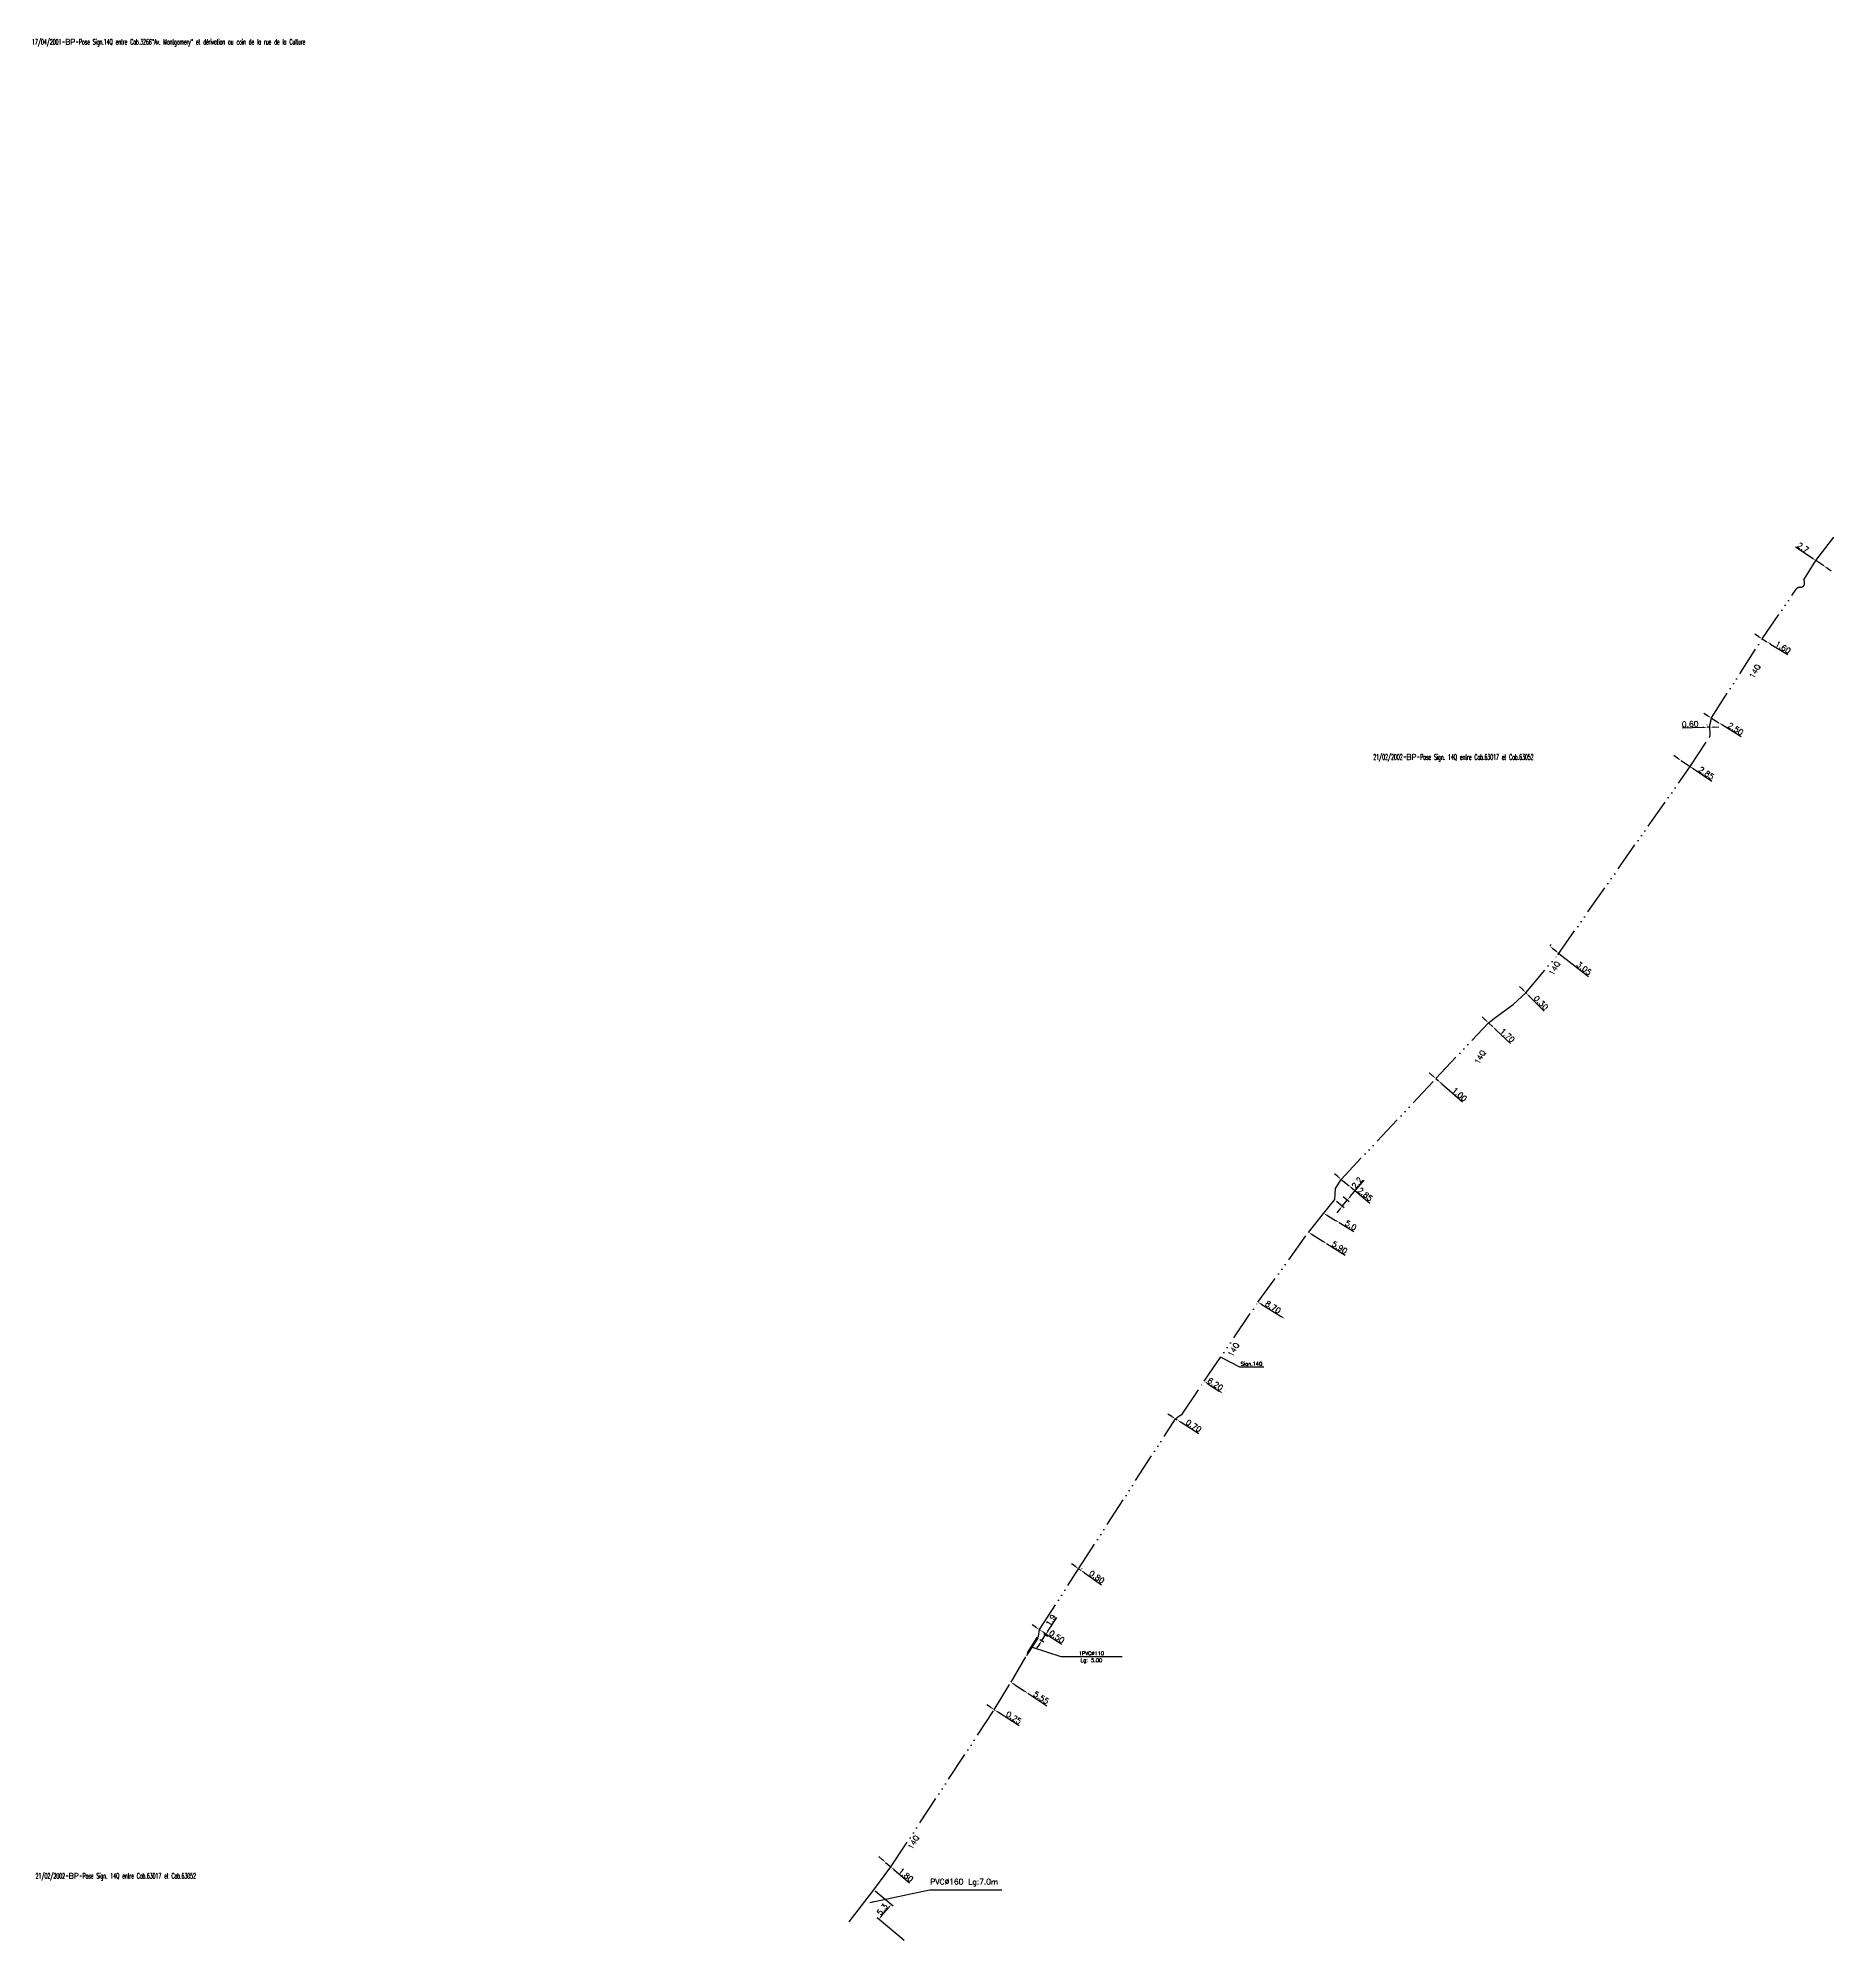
# Model space of a CAD drawing. Header units: millimetres. Extents: x 79510 to 80000, y 142994 to 143891.
# Drawn here: x 79510 to 80000, y 142994 to 143513 of the extents above; entities that cross this region are included whole.
import ezdxf
from ezdxf.enums import TextEntityAlignment as Align

# ---------------------------------------------------------------- set-up
doc = ezdxf.new("R2010")
doc.units = ezdxf.units.MM
doc.header["$MEASUREMENT"] = 0
doc.header["$PDMODE"] = 34
doc.linetypes.add('S_ST', pattern=[14, 8, -1.5, 0, -1.5, 0, -1.5, 0, -1.5])
doc.layers.get('0').update_dxf_attribs({"linetype": 'CONTINUOUS'})
doc.layers.get('DEFPOINTS').update_dxf_attribs({"linetype": 'CONTINUOUS'})
for name, color, linetype in [('M_400', 7, 'CONTINUOUS'), ('S_100', 5, 'S_ST'), ('S_400', 7, 'CONTINUOUS')]:
    doc.layers.add(name, color=color, linetype=linetype)
doc.styles.get("Standard").update_dxf_attribs({"font": 'txt.shx'})
doc.dimstyles.get("Standard").update_dxf_attribs({"dimtxt": 1.5, "dimasz": 1.2, "dimexe": 0.625, "dimexo": 0.625, "dimgap": 0.25, "dimtad": 1, "dimdec": 1, "dimzin": 0, "dimdsep": 46, "dimtxsty": 'Standard', "dimcen": -0.5, "dimdle": 1, "dimclrd": 256, "dimclre": 256, "dimadec": 0, "dimazin": 0, "dimtfac": 2, "dimtdec": 1, "dimtmove": 0, "dimatfit": 3, "dimfxl": 1, "dimtolj": 1, "dimtzin": 0, "dimarcsym": 0})

# ---------------------------------------------------------------- blocks, each defined once
blk = doc.blocks.new('GIS_MODF')
at = {"color": 0, "linetype": 'Continuous', "flags": 128}
for points in [[(-2.18, -0.01), (-1.68, -0.01)], [(1.52, -0.01), (2.02, -0.01)]]:
    blk.add_lwpolyline(points, dxfattribs=at)
at = {"color": 0, "linetype": 'Continuous', "width": 0.5}
blk.add_attdef('DATE', text='', height=1.5, dxfattribs=at).set_placement((-2.5, -0.8), align=Align.RIGHT)
at = {"color": 0, "linetype": 'Continuous', "width": 2.783458}
blk.add_attdef('USER', text='', height=1.5, dxfattribs=at).set_placement((-1.51, -0.8), (1.28, -0.8), align=Align.FIT)
at = {"color": 0, "linetype": 'Continuous', "width": 0.5}
blk.add_attdef('DESC', (2.29, -0.8), '', height=1.5, dxfattribs=at)
blk = doc.blocks.new('*D7')
at = {"linetype": 'ByBlock'}
for p, q in [((79740.47, 143016.95), (79739.56, 143017.73)), ((79741.38, 143016.16), (79742.82, 143014.93)), ((79743.73, 143014.14), (79747.86, 143010.59))]:
    blk.add_line(p, q, dxfattribs=at)
for points in [[(79740.6, 143017.1), (79740.34, 143016.79), (79741.38, 143016.16)], [(79743.86, 143014.29), (79743.6, 143013.99), (79742.82, 143014.93)]]:
    blk.add_solid(points, dxfattribs=at)
at = {"layer": 'DEFPOINTS', "color": 0, "linetype": 'ByBlock'}
for p in [(79741.38, 143016.16), (79741.38, 143016.16), (79742.82, 143014.93)]:
    blk.add_point(p, dxfattribs=at)
at = {"color": 0, "linetype": 'ByBlock', "insert": (79746.9, 143012.73), "char_height": 1.5, "attachment_point": 5, "rotation": 319.2978}
blk.add_mtext('\\A1;1.80', dxfattribs=at)
blk = doc.blocks.new('*D8')
at = {"linetype": 'ByBlock'}
for p, q in [((79769.97, 143058.41), (79768.95, 143059.05)), ((79770.98, 143057.76), (79771.11, 143057.68)), ((79772.12, 143057.04), (79777.78, 143053.46))]:
    blk.add_line(p, q, dxfattribs=at)
for points in [[(79770.07, 143058.57), (79769.86, 143058.24), (79770.98, 143057.76)], [(79772.23, 143057.21), (79772.02, 143056.87), (79771.11, 143057.68)]]:
    blk.add_solid(points, dxfattribs=at)
at = {"layer": 'DEFPOINTS', "color": 0, "linetype": 'ByBlock'}
for p in [(79770.98, 143057.76), (79771.11, 143057.68), (79771.11, 143057.68)]:
    blk.add_point(p, dxfattribs=at)
at = {"color": 0, "linetype": 'ByBlock', "insert": (79776.31, 143055.58), "char_height": 1.5, "attachment_point": 5, "rotation": 327.6983}
blk.add_mtext('\\A1;0.25', dxfattribs=at)
blk = doc.blocks.new('*D9')
at = {"linetype": 'ByBlock'}
for p, q in [((79775.91, 143065.74), (79775.91, 143065.74)), ((79776.57, 143064.56), (79779.12, 143062.88)), ((79780.13, 143062.22), (79785.31, 143058.82)), ((79780.47, 143062.74), (79780.47, 143062.75))]:
    blk.add_line(p, q, dxfattribs=at)
for points in [[(79776.68, 143064.73), (79776.46, 143064.39), (79775.57, 143065.22)], [(79779.23, 143063.05), (79779.01, 143062.72), (79780.13, 143062.22)]]:
    blk.add_solid(points, dxfattribs=at)
at = {"layer": 'DEFPOINTS', "color": 0, "linetype": 'ByBlock'}
for p in [(79775.57, 143065.22), (79780.13, 143062.22), (79780.13, 143062.22)]:
    blk.add_point(p, dxfattribs=at)
at = {"color": 0, "linetype": 'ByBlock', "insert": (79783.77, 143061.03), "char_height": 1.5, "attachment_point": 5, "rotation": 326.6817}
blk.add_mtext('\\A1;5.55', dxfattribs=at)
blk = doc.blocks.new('*D10')
at = {"linetype": 'ByBlock'}
for p, q in [((79782.27, 143080.23), (79781.27, 143080.89)), ((79783.27, 143079.57), (79783.59, 143079.36)), ((79784.59, 143078.7), (79789.36, 143075.58))]:
    blk.add_line(p, q, dxfattribs=at)
for points in [[(79782.38, 143080.4), (79782.16, 143080.06), (79783.27, 143079.57)], [(79784.7, 143078.87), (79784.48, 143078.54), (79783.59, 143079.36)]]:
    blk.add_solid(points, dxfattribs=at)
at = {"layer": 'DEFPOINTS', "color": 0, "linetype": 'ByBlock'}
for p in [(79783.27, 143079.57), (79783.59, 143079.36), (79783.59, 143079.36)]:
    blk.add_point(p, dxfattribs=at)
at = {"color": 0, "linetype": 'ByBlock', "insert": (79788.03, 143077.65), "char_height": 1.5, "attachment_point": 5, "rotation": 326.7204}
blk.add_mtext('\\A1;0.50', dxfattribs=at)
blk = doc.blocks.new('*D11')
at = {"linetype": 'ByBlock'}
for p, q in [((79792.99, 143096.85), (79792.01, 143097.53)), ((79794.33, 143096.66), (79794.33, 143096.67)), ((79793.97, 143096.16), (79794.55, 143095.76)), ((79794.9, 143096.26), (79794.91, 143096.27)), ((79795.53, 143095.07), (79800.2, 143091.8))]:
    blk.add_line(p, q, dxfattribs=at)
for points in [[(79793.1, 143097.01), (79792.88, 143096.68), (79793.97, 143096.16)], [(79795.65, 143095.23), (79795.42, 143094.91), (79794.55, 143095.76)]]:
    blk.add_solid(points, dxfattribs=at)
at = {"layer": 'DEFPOINTS', "color": 0, "linetype": 'ByBlock'}
for p in [(79793.97, 143096.15), (79794.54, 143095.75), (79794.55, 143095.76)]:
    blk.add_point(p, dxfattribs=at)
at = {"color": 0, "linetype": 'ByBlock', "insert": (79798.93, 143093.91), "char_height": 1.5, "attachment_point": 5, "rotation": 325.0321}
blk.add_mtext('\\A1;0.80', dxfattribs=at)
blk = doc.blocks.new('*D12')
at = {"linetype": 'ByBlock'}
for p, q in [((79819.31, 143137.63), (79818.3, 143138.27)), ((79820.33, 143136.99), (79820.84, 143136.68)), ((79821.86, 143136.04), (79826.69, 143133.01))]:
    blk.add_line(p, q, dxfattribs=at)
for points in [[(79819.42, 143137.8), (79819.21, 143137.46), (79820.33, 143136.99)], [(79821.96, 143136.21), (79821.75, 143135.87), (79820.84, 143136.68)]]:
    blk.add_solid(points, dxfattribs=at)
at = {"layer": 'DEFPOINTS', "color": 0, "linetype": 'ByBlock'}
for p in [(79820.33, 143136.99), (79820.84, 143136.68), (79820.84, 143136.68)]:
    blk.add_point(p, dxfattribs=at)
at = {"color": 0, "linetype": 'ByBlock', "insert": (79825.31, 143135.06), "char_height": 1.5, "attachment_point": 5, "rotation": 327.9543}
blk.add_mtext('\\A1;0.70', dxfattribs=at)
blk = doc.blocks.new('*D13')
at = {"linetype": 'ByBlock'}
for p, q in [((79828.52, 143147.74), (79828.52, 143147.74)), ((79829.19, 143146.56), (79832.29, 143144.55)), ((79833.64, 143144.42), (79833.64, 143144.42))]:
    blk.add_line(p, q, dxfattribs=at)
for points in [[(79829.3, 143146.73), (79829.08, 143146.39), (79828.18, 143147.22)], [(79832.4, 143144.72), (79832.18, 143144.38), (79833.3, 143143.89)]]:
    blk.add_solid(points, dxfattribs=at)
at = {"layer": 'DEFPOINTS', "color": 0, "linetype": 'ByBlock'}
for p in [(79828.18, 143147.21), (79833.3, 143143.89), (79833.3, 143143.89)]:
    blk.add_point(p, dxfattribs=at)
at = {"color": 0, "linetype": 'ByBlock', "insert": (79831.2, 143146.45), "char_height": 1.5, "attachment_point": 5, "rotation": 327.0326}
blk.add_mtext('\\A1;6.20', dxfattribs=at)
blk = doc.blocks.new('*D14')
at = {"linetype": 'ByBlock'}
for p, q in [((79843.15, 143169.28), (79843.16, 143169.29)), ((79843.85, 143168.13), (79849.13, 143164.88)), ((79850.48, 143164.78), (79850.48, 143164.79))]:
    blk.add_line(p, q, dxfattribs=at)
for points in [[(79843.96, 143168.3), (79843.75, 143167.96), (79842.83, 143168.76)], [(79849.24, 143165.05), (79849.03, 143164.71), (79850.16, 143164.25)]]:
    blk.add_solid(points, dxfattribs=at)
at = {"layer": 'DEFPOINTS', "color": 0, "linetype": 'ByBlock'}
for p in [(79842.83, 143168.75), (79850.15, 143164.25), (79850.16, 143164.25)]:
    blk.add_point(p, dxfattribs=at)
at = {"color": 0, "linetype": 'ByBlock', "insert": (79846.93, 143167.41), "char_height": 1.5, "attachment_point": 5, "rotation": 328.4272}
blk.add_mtext('\\A1;8.70', dxfattribs=at)
blk = doc.blocks.new('*D15')
at = {"linetype": 'ByBlock'}
for p, q in [((79857.61, 143187.16), (79860.49, 143185.36)), ((79861.51, 143184.72), (79866.55, 143181.56))]:
    blk.add_line(p, q, dxfattribs=at)
for points in [[(79857.72, 143187.33), (79857.5, 143186.99), (79856.59, 143187.8)], [(79860.6, 143185.53), (79860.39, 143185.19), (79861.51, 143184.72)]]:
    blk.add_solid(points, dxfattribs=at)
at = {"layer": 'DEFPOINTS', "color": 0, "linetype": 'ByBlock'}
for p in [(79856.59, 143187.8), (79861.51, 143184.72), (79861.51, 143184.72)]:
    blk.add_point(p, dxfattribs=at)
at = {"color": 0, "linetype": 'ByBlock', "insert": (79865.07, 143183.67), "char_height": 1.5, "attachment_point": 5, "rotation": 327.9495}
blk.add_mtext('\\A1;5.90', dxfattribs=at)
blk = doc.blocks.new('*D16')
at = {"linetype": 'ByBlock'}
for p, q in [((79861.74, 143192.37), (79863.92, 143191.05)), ((79864.95, 143190.43), (79868.98, 143188))]:
    blk.add_line(p, q, dxfattribs=at)
for points in [[(79861.84, 143192.54), (79861.63, 143192.2), (79860.71, 143192.99)], [(79864.03, 143191.22), (79863.82, 143190.88), (79864.95, 143190.43)]]:
    blk.add_solid(points, dxfattribs=at)
at = {"layer": 'DEFPOINTS', "color": 0, "linetype": 'ByBlock'}
for p in [(79860.71, 143192.99), (79864.95, 143190.43), (79864.95, 143190.43)]:
    blk.add_point(p, dxfattribs=at)
at = {"color": 0, "linetype": 'ByBlock', "insert": (79868.1, 143189.69), "char_height": 1.5, "attachment_point": 5, "rotation": 328.8793}
blk.add_mtext('\\A1;5.0', dxfattribs=at)
blk = doc.blocks.new('*D17')
at = {"linetype": 'ByBlock'}
for p, q in [((79867.98, 143197.54), (79871.72, 143202)), ((79864.22, 143196.26), (79866.28, 143194.53)), ((79865.8, 143194.94), (79867.21, 143196.62)), ((79866.04, 143197.6), (79867.69, 143196.22)), ((79865.03, 143194.02), (79864.26, 143193.1))]:
    blk.add_line(p, q, dxfattribs=at)
for points in [[(79867.83, 143197.67), (79868.14, 143197.41), (79867.21, 143196.62)], [(79864.87, 143194.14), (79865.18, 143193.89), (79865.8, 143194.94)]]:
    blk.add_solid(points, dxfattribs=at)
at = {"layer": 'DEFPOINTS', "color": 0, "linetype": 'ByBlock'}
for p in [(79863.74, 143196.66), (79865.56, 143198.01), (79865.8, 143194.94)]:
    blk.add_point(p, dxfattribs=at)
at = {"color": 0, "linetype": 'ByBlock', "insert": (79869.83, 143201.3), "char_height": 1.5, "attachment_point": 5, "rotation": 50.0222}
blk.add_mtext('\\A1;2.2', dxfattribs=at)
blk = doc.blocks.new('*D18')
at = {"linetype": 'ByBlock'}
for p, q in [((79864.58, 143202.98), (79863.65, 143203.74)), ((79865.5, 143202.22), (79867.62, 143200.47)), ((79868.55, 143199.71), (79873.34, 143195.77))]:
    blk.add_line(p, q, dxfattribs=at)
for points in [[(79864.7, 143203.13), (79864.45, 143202.82), (79865.5, 143202.22)], [(79868.68, 143199.86), (79868.42, 143199.56), (79867.62, 143200.47)]]:
    blk.add_solid(points, dxfattribs=at)
at = {"layer": 'DEFPOINTS', "color": 0, "linetype": 'ByBlock'}
for p in [(79865.5, 143202.22), (79867.62, 143200.47), (79867.62, 143200.47)]:
    blk.add_point(p, dxfattribs=at)
at = {"color": 0, "linetype": 'ByBlock', "insert": (79872.04, 143198.13), "char_height": 1.5, "attachment_point": 5, "rotation": 320.5696}
blk.add_mtext('\\A1;2.85', dxfattribs=at)
blk = doc.blocks.new('*D19')
at = {"linetype": 'ByBlock'}
for p, q in [((79890.38, 143230.47), (79889.48, 143231.26)), ((79891.29, 143229.68), (79891.96, 143229.08)), ((79892.87, 143228.29), (79898.58, 143223.3))]:
    blk.add_line(p, q, dxfattribs=at)
for points in [[(79890.52, 143230.62), (79890.25, 143230.32), (79891.29, 143229.68)], [(79893, 143228.44), (79892.74, 143228.14), (79891.96, 143229.08)]]:
    blk.add_solid(points, dxfattribs=at)
at = {"layer": 'DEFPOINTS', "color": 0, "linetype": 'ByBlock'}
for p in [(79891.29, 143229.68), (79891.96, 143229.08), (79891.96, 143229.08)]:
    blk.add_point(p, dxfattribs=at)
at = {"color": 0, "linetype": 'ByBlock', "insert": (79897.74, 143225.36), "char_height": 1.5, "attachment_point": 5, "rotation": 318.8184}
blk.add_mtext('\\A1;1.00', dxfattribs=at)
blk = doc.blocks.new('*D20')
at = {"linetype": 'ByBlock'}
for p, q in [((79904.74, 143245.72), (79903.87, 143246.54)), ((79905.62, 143244.9), (79906.78, 143243.81)), ((79907.66, 143242.99), (79911.64, 143239.26))]:
    blk.add_line(p, q, dxfattribs=at)
for points in [[(79904.88, 143245.87), (79904.6, 143245.57), (79905.62, 143244.9)], [(79907.79, 143243.13), (79907.52, 143242.84), (79906.78, 143243.81)]]:
    blk.add_solid(points, dxfattribs=at)
at = {"layer": 'DEFPOINTS', "color": 0, "linetype": 'ByBlock'}
for p in [(79905.62, 143244.9), (79906.78, 143243.81), (79906.78, 143243.81)]:
    blk.add_point(p, dxfattribs=at)
at = {"color": 0, "linetype": 'ByBlock', "insert": (79910.77, 143241.44), "char_height": 1.5, "attachment_point": 5, "rotation": 316.8737}
blk.add_mtext('\\A1;1.70', dxfattribs=at)
blk = doc.blocks.new('*D21')
at = {"linetype": 'ByBlock'}
for p, q in [((79914.96, 143253.92), (79914.11, 143254.77)), ((79915.8, 143253.07), (79915.94, 143252.93)), ((79916.79, 143252.08), (79920.82, 143248.05))]:
    blk.add_line(p, q, dxfattribs=at)
for points in [[(79915.1, 143254.06), (79914.82, 143253.78), (79915.8, 143253.07)], [(79916.93, 143252.22), (79916.65, 143251.94), (79915.94, 143252.93)]]:
    blk.add_solid(points, dxfattribs=at)
at = {"layer": 'DEFPOINTS', "color": 0, "linetype": 'ByBlock'}
for p in [(79915.8, 143253.07), (79915.94, 143252.93), (79915.94, 143252.93)]:
    blk.add_point(p, dxfattribs=at)
at = {"color": 0, "linetype": 'ByBlock', "insert": (79919.93, 143250.34), "char_height": 1.5, "attachment_point": 5, "rotation": 314.9181}
blk.add_mtext('\\A1;0.30', dxfattribs=at)
blk = doc.blocks.new('*D22')
at = {"linetype": 'ByBlock'}
for p, q in [((79922.37, 143265.82), (79922.7, 143266.23)), ((79923.26, 143265), (79923.85, 143264.53)), ((79924.79, 143263.79), (79932.89, 143257.45)), ((79924.85, 143263.87), (79925.18, 143264.28))]:
    blk.add_line(p, q, dxfattribs=at)
for points in [[(79923.38, 143265.15), (79923.13, 143264.84), (79922.31, 143265.74)], [(79923.97, 143264.69), (79923.72, 143264.38), (79924.79, 143263.79)]]:
    blk.add_solid(points, dxfattribs=at)
at = {"layer": 'DEFPOINTS', "color": 0, "linetype": 'ByBlock'}
for p in [(79921.99, 143265.32), (79922.31, 143265.74), (79924.47, 143263.38)]:
    blk.add_point(p, dxfattribs=at)
at = {"color": 0, "linetype": 'ByBlock', "insert": (79931.63, 143259.7), "char_height": 1.5, "attachment_point": 5, "rotation": 321.8989}
blk.add_mtext('\\A1;3.05', dxfattribs=at)
blk = doc.blocks.new('*D23')
at = {"linetype": 'ByBlock'}
for p, q in [((79957.08, 143316.98), (79956.09, 143317.65)), ((79958.08, 143316.31), (79960.36, 143314.78)), ((79961.36, 143314.11), (79966.51, 143310.66))]:
    blk.add_line(p, q, dxfattribs=at)
for points in [[(79957.19, 143317.15), (79956.97, 143316.81), (79958.08, 143316.31)], [(79961.47, 143314.28), (79961.25, 143313.94), (79960.36, 143314.78)]]:
    blk.add_solid(points, dxfattribs=at)
at = {"layer": 'DEFPOINTS', "color": 0, "linetype": 'ByBlock'}
for p in [(79958.08, 143316.31), (79958.08, 143316.31), (79960.36, 143314.78)]:
    blk.add_point(p, dxfattribs=at)
at = {"color": 0, "linetype": 'ByBlock', "insert": (79964.99, 143312.88), "char_height": 1.5, "attachment_point": 5, "rotation": 326.1375}
blk.add_mtext('\\A1;2.85', dxfattribs=at)
blk = doc.blocks.new('*D24')
at = {"linetype": 'ByBlock'}
for p, q in [((79964.03, 143325.34), (79958.34, 143325.17)), ((79965.22, 143325.99), (79965.22, 143326)), ((79965.93, 143325.39), (79965.23, 143325.37)), ((79965.92, 143326.02), (79965.92, 143326.02)), ((79967.13, 143325.43), (79968.33, 143325.46))]:
    blk.add_line(p, q, dxfattribs=at)
for points in [[(79964.03, 143325.54), (79964.04, 143325.14), (79965.23, 143325.37)], [(79967.13, 143325.63), (79967.14, 143325.23), (79965.93, 143325.39)]]:
    blk.add_solid(points, dxfattribs=at)
at = {"layer": 'DEFPOINTS', "color": 0, "linetype": 'ByBlock'}
for p in [(79965.23, 143325.37), (79965.23, 143325.37), (79965.93, 143325.39)]:
    blk.add_point(p, dxfattribs=at)
at = {"color": 0, "linetype": 'ByBlock', "insert": (79960.56, 143326.24), "char_height": 1.5, "attachment_point": 5, "rotation": 1.6575}
blk.add_mtext('\\A1;0.60', dxfattribs=at)
blk = doc.blocks.new('*D25')
at = {"linetype": 'ByBlock'}
for p, q in [((79965.31, 143328.52), (79964.29, 143329.16)), ((79966.33, 143327.89), (79968.36, 143326.63)), ((79969.38, 143326), (79974.43, 143322.86))]:
    blk.add_line(p, q, dxfattribs=at)
for points in [[(79965.42, 143328.69), (79965.21, 143328.35), (79966.33, 143327.89)], [(79969.48, 143326.17), (79969.27, 143325.83), (79968.36, 143326.63)]]:
    blk.add_solid(points, dxfattribs=at)
at = {"layer": 'DEFPOINTS', "color": 0, "linetype": 'ByBlock'}
for p in [(79966.33, 143327.89), (79968.36, 143326.63), (79968.36, 143326.63)]:
    blk.add_point(p, dxfattribs=at)
at = {"color": 0, "linetype": 'ByBlock', "insert": (79972.94, 143324.96), "char_height": 1.5, "attachment_point": 5, "rotation": 328.1664}
blk.add_mtext('\\A1;2.50', dxfattribs=at)
blk = doc.blocks.new('*D26')
at = {"linetype": 'ByBlock'}
for p, q in [((79979.16, 143350.09), (79978.14, 143350.72)), ((79980.18, 143349.46), (79981.46, 143348.68)), ((79982.48, 143348.05), (79987.13, 143345.2))]:
    blk.add_line(p, q, dxfattribs=at)
for points in [[(79979.27, 143350.26), (79979.06, 143349.92), (79980.18, 143349.46)], [(79982.59, 143348.22), (79982.38, 143347.88), (79981.46, 143348.68)]]:
    blk.add_solid(points, dxfattribs=at)
at = {"layer": 'DEFPOINTS', "color": 0, "linetype": 'ByBlock'}
for p in [(79980.18, 143349.46), (79981.46, 143348.68), (79981.46, 143348.68)]:
    blk.add_point(p, dxfattribs=at)
at = {"color": 0, "linetype": 'ByBlock', "insert": (79985.84, 143347.16), "char_height": 1.5, "attachment_point": 5, "rotation": 328.4232}
blk.add_mtext('\\A1;1.60', dxfattribs=at)
blk = doc.blocks.new('*D27')
at = {"linetype": 'ByBlock'}
for p, q in [((79993.83, 143371.45), (79989.29, 143374.47)), ((79996.95, 143369.37), (79994.83, 143370.79)), ((79997.95, 143368.71), (79998.95, 143368.04))]:
    blk.add_line(p, q, dxfattribs=at)
for points in [[(79993.94, 143371.62), (79993.72, 143371.29), (79994.83, 143370.79)], [(79998.06, 143368.87), (79997.84, 143368.54), (79996.95, 143369.37)]]:
    blk.add_solid(points, dxfattribs=at)
at = {"layer": 'DEFPOINTS', "color": 0, "linetype": 'ByBlock'}
for p in [(79994.83, 143370.79), (79996.95, 143369.37), (79996.95, 143369.37)]:
    blk.add_point(p, dxfattribs=at)
at = {"color": 0, "linetype": 'ByBlock', "insert": (79991.31, 143374.34), "char_height": 1.5, "attachment_point": 5, "rotation": 326.3135}
blk.add_mtext('\\A1;2.7', dxfattribs=at)
blk = doc.blocks.new('*D63')
at = {"layer": 'DEFPOINTS', "color": 0}
for p in [(79738.05, 143008.78), (79742.92, 143004.73), (79746.95, 142994.49)]:
    blk.add_point(p, dxfattribs=at)
at = {"layer": 'S_400', "lineweight": -2}
for p, q in [((79738.53, 143008.38), (79743.4, 143004.33)), ((79740.3, 143001.58), (79742.16, 143003.81)), ((79746.47, 142994.89), (79739.05, 143001.05))]:
    blk.add_line(p, q, dxfattribs=at)
at = {"layer": 'S_400'}
for points in [[(79742, 143003.94), (79742.31, 143003.68), (79742.92, 143004.73)], [(79740.15, 143001.7), (79740.46, 143001.45), (79739.54, 143000.65)]]:
    blk.add_solid(points, dxfattribs=at)
at = {"layer": 'S_400', "color": 0, "insert": (79740.46, 143003.33), "char_height": 1.5, "attachment_point": 5, "rotation": 50.2614}
blk.add_mtext('\\A1;5.3', dxfattribs=at)
blk = doc.blocks.new('*D64')
at = {"layer": 'DEFPOINTS', "color": 0}
for p in [(79782.9, 143077.26), (79783.92, 143078.81), (79784.95, 143078.12)]:
    blk.add_point(p, dxfattribs=at)
at = {"layer": 'S_400', "lineweight": -2}
for p, q in [((79785.61, 143079.13), (79788.05, 143082.83)), ((79783.42, 143076.92), (79784.46, 143076.24)), ((79783.94, 143076.58), (79784.95, 143078.12)), ((79784.44, 143078.46), (79785.48, 143077.78)), ((79783.28, 143075.58), (79782.62, 143074.58))]:
    blk.add_line(p, q, dxfattribs=at)
at = {"layer": 'S_400'}
for points in [[(79783.11, 143075.69), (79783.44, 143075.47), (79783.94, 143076.58)], [(79785.45, 143079.24), (79785.78, 143079.02), (79784.95, 143078.12)]]:
    blk.add_solid(points, dxfattribs=at)
at = {"layer": 'S_400', "color": 0, "insert": (79786.39, 143082.13), "char_height": 1.5, "attachment_point": 5, "rotation": 56.6161}
blk.add_mtext('\\A1;1.9', dxfattribs=at)

msp = doc.modelspace()

# ---------------------------------------------------------------- linework, layer by layer
at = {"layer": 'S_100'}
msp.add_lwpolyline([(79731.42, 143000), (79733.86, 143003.17), (79738.18, 143008.67), (79742.84, 143014.95), (79770.98, 143057.76), (79775.59, 143065.25), (79779.81, 143072.49), (79780.19, 143073.13), (79782.86, 143077.3), (79783.03, 143077.76), (79783.28, 143079.62), (79793.97, 143096.15), (79820.31, 143136.97), (79821.23, 143137.74), (79822.21, 143138.23), (79828.19, 143147.22), (79842.82, 143168.75), (79856.59, 143187.79), (79860.69, 143192.96), (79863.79, 143196.71), (79863.9, 143199.76), (79865.5, 143202.22), (79891.28, 143229.67), (79905.61, 143244.9), (79907.24, 143246.16), (79910.75, 143248.65), (79912.38, 143249.87), (79915.81, 143253.08), (79924.47, 143263.38), (79960.53, 143314.67), (79965.83, 143322.75, 0.167758), (79966.01, 143323.46), (79965.93, 143325.38), (79965.96, 143326.17, -0.105734), (79966.19, 143327.14), (79966.34, 143327.93), (79980.18, 143349.46), (79989.4, 143363, -0.205702), (79990.66, 143363.54, 0.523815), (79991.69, 143364.99, -0.211836), (79991.57, 143365.58), (79994.83, 143370.78), (80000, 143377.55)], format="xyb", dxfattribs=at)
at = {"layer": 'S_400'}
msp.add_lwpolyline([(79780.2, 143073.06), (79782.9, 143077.26), (79782.61, 143077.45), (79779.91, 143073.24)], close=True, dxfattribs=at)

# ---------------------------------------------------------------- block references
at = {"layer": 'S_100'}
ref = msp.add_blockref('GIS_MODF', (79519.35, 143512.14), dxfattribs=at)
ref.add_attrib('DATE', '17/04/2001', dxfattribs={"layer": '0', "color": 0, "height": 1.5, "width": 0.5}).set_placement((79516.85, 143511.34), align=Align.RIGHT)
ref.add_attrib('USER', 'BP', dxfattribs={"layer": '0', "color": 0, "height": 1.5, "width": 1.113383}).set_placement((79517.84, 143511.34), (79520.63, 143511.34), align=Align.FIT)
ref.add_attrib('DESC', 'Pose Sign.14Q entre Cab.3266"Av. Montgomery" et dérivation au coin de la rue de la Culture', (79521.64, 143511.34), dxfattribs={"layer": '0', "color": 0, "height": 1.5, "width": 0.5})
ref = msp.add_blockref('GIS_MODF', (79884.74, 143317.3), dxfattribs=at)
ref.add_attrib('DATE', '21/02/2002', dxfattribs={"layer": '0', "color": 0, "height": 1.5, "width": 0.5}).set_placement((79882.24, 143316.51), align=Align.RIGHT)
ref.add_attrib('USER', 'BP', dxfattribs={"layer": '0', "color": 0, "height": 1.5, "width": 1.113383}).set_placement((79883.23, 143316.51), (79886.02, 143316.51), align=Align.FIT)
ref.add_attrib('DESC', 'Pose Sign. 14Q entre Cab.63017 et Cab.63052', (79887.03, 143316.51), dxfattribs={"layer": '0', "color": 0, "height": 1.5, "width": 0.5})
ref = msp.add_blockref('GIS_MODF', (79520.33, 143012.53), dxfattribs=at)
ref.add_attrib('DATE', '21/02/2002', dxfattribs={"layer": '0', "color": 0, "height": 1.5, "width": 0.5}).set_placement((79517.83, 143011.73), align=Align.RIGHT)
ref.add_attrib('USER', 'BP', dxfattribs={"layer": '0', "color": 0, "height": 1.5, "width": 1.113383}).set_placement((79518.82, 143011.73), (79521.6, 143011.73), align=Align.FIT)
ref.add_attrib('DESC', 'Pose Sign. 14Q entre Cab.63017 et Cab.63052', (79522.62, 143011.73), dxfattribs={"layer": '0', "color": 0, "height": 1.5, "width": 0.5})

# ---------------------------------------------------------------- texts
at = {"layer": 'M_400', "insert": (79753.57, 143011.65), "char_height": 1.5, "attachment_point": 1}
msp.add_mtext('\\A1;PVC%%C160 Lg:7.0m', dxfattribs=at)
at = {"layer": 'S_100'}
for p in [(79978.28, 143340.6), (79923.69, 143259.69), (79903.39, 143235.48), (79836.25, 143155.79), (79749.05, 143021.61)]:
    msp.add_text('14Q', height=1.5, rotation=60.5659, dxfattribs=at).set_placement(p, align=Align.MIDDLE)
msp.add_text('Sign.14Q', height=1, dxfattribs=at).set_placement((79841.07, 143151.84), align=Align.MIDDLE)
at = {"layer": 'S_400'}
for s, p in [('1PVC%%C110', (79797.44, 143073.11)), ('Lg: 5.00', (79797.44, 143071.06))]:
    msp.add_text(s, height=1, dxfattribs=at).set_placement(p, align=Align.MIDDLE)

# ---------------------------------------------------------------- dimensions: what is measured, and where the dimension line sits
at = {"layer": 'S_100'}
for base, p1, p2, angle, text, picture, middle in [((79996.95, 143369.37), (79994.83, 143370.79), (79996.95, 143369.37), 326.3135, '2.7', '*D27', (79990.75, 143373.5)), ((79958.08, 143316.31), (79960.36, 143314.78), (79958.08, 143316.31), 146.1375, '2.85', '*D23', (79964.43, 143312.05)), ((79922.31, 143265.74), (79924.47, 143263.38), (79921.99, 143265.32), 141.8989, '3.05', '*D22', (79931.02, 143258.91)), ((79915.94, 143252.93), (79915.8, 143253.07), (79915.94, 143252.93), 314.9181, '0.30', '*D21', (79919.23, 143249.64)), ((79891.96, 143229.08), (79891.29, 143229.68), (79891.96, 143229.08), 318.8184, '1.00', '*D19', (79897.08, 143224.61)), ((79861.51, 143184.72), (79856.59, 143187.8), (79861.51, 143184.72), 327.9495, '5.90', '*D15', (79864.54, 143182.82)), ((79850.16, 143164.25), (79842.83, 143168.75), (79850.15, 143164.25), 328.4272, '8.70', '*D14', (79846.41, 143166.56)), ((79833.3, 143143.89), (79828.18, 143147.21), (79833.3, 143143.89), 327.0326, '6.20', '*D13', (79830.66, 143145.61)), ((79820.84, 143136.68), (79820.33, 143136.99), (79820.84, 143136.68), 327.9543, '0.70', '*D12', (79824.78, 143134.21)), ((79780.13, 143062.22), (79775.57, 143065.22), (79780.13, 143062.22), 326.6817, '5.55', '*D9', (79783.22, 143060.19)), ((79771.11, 143057.68), (79770.98, 143057.76), (79771.11, 143057.68), 327.6983, '0.25', '*D8', (79775.78, 143054.73)), ((79741.38, 143016.16), (79742.82, 143014.93), (79741.38, 143016.16), 139.2978, '1.80', '*D7', (79746.25, 143011.97))]:
    dim = msp.add_linear_dim(base=base, p1=p1, p2=p2, angle=angle, text=text, dimstyle='Standard', dxfattribs=at)
    dim.commit()
    dim.dimension.update_dxf_attribs({"geometry": picture, "text_midpoint": middle, "dimtype": 161})
for p1, p2, distance, text, picture, middle in [((79980.18, 143349.46), (79981.46, 143348.68), 0, '1.60', '*D26', (79985.84, 143347.16)), ((79965.93, 143325.39), (79965.23, 143325.37), 0, '0.60', '*D24', (79960.56, 143326.24)), ((79966.33, 143327.89), (79968.36, 143326.63), 0, '2.50', '*D25', (79972.94, 143324.96)), ((79905.62, 143244.9), (79906.78, 143243.81), 0, '1.70', '*D20', (79910.77, 143241.44)), ((79865.5, 143202.22), (79867.62, 143200.47), 0, '2.85', '*D18', (79872.04, 143198.13)), ((79793.97, 143096.15), (79794.54, 143095.75), 0.01, '0.80', '*D11', (79798.93, 143093.91)), ((79783.27, 143079.57), (79783.59, 143079.36), 0, '0.50', '*D10', (79788.03, 143077.65))]:
    dim = msp.add_aligned_dim(p1=p1, p2=p2, distance=distance, text=text, dimstyle='Standard', dxfattribs=at)
    dim.commit()
    dim.dimension.update_dxf_attribs({"geometry": picture, "text_midpoint": middle})
for base, p1, p2, angle, picture, middle, dimtype in [((79865.8, 143194.94), (79865.56, 143198.01), (79863.74, 143196.66), 50.0222, '*D17', (79870.6, 143200.66), 160), ((79864.95, 143190.43), (79860.71, 143192.99), (79864.95, 143190.43), 328.8793, '*D16', (79867.59, 143188.84), 161)]:
    dim = msp.add_linear_dim(base=base, p1=p1, p2=p2, angle=angle, dimstyle='Standard', dxfattribs=at)
    dim.commit()
    dim.dimension.update_dxf_attribs({"geometry": picture, "text_midpoint": middle, "dimtype": dimtype})
at = {"layer": 'S_400'}
dim = msp.add_linear_dim(base=(79784.9545, 143078.1249), p1=(79782.902, 143077.2619), p2=(79783.9199, 143078.8066), angle=56.6161, dimstyle='Standard', dxfattribs=at)
dim.commit()
dim.dimension.update_dxf_attribs({"geometry": '*D64', "text_midpoint": (79787.2289, 143081.5762), "dimtype": 161})
dim = msp.add_linear_dim(base=(79742.92, 143004.73), p1=(79746.95, 142994.49), p2=(79738.05, 143008.78), angle=230.2614, dimstyle='Standard', dxfattribs=at)
dim.commit()
dim.dimension.update_dxf_attribs({"geometry": '*D63', "text_midpoint": (79740.46, 143003.33)})

# ---------------------------------------------------------------- leaders
at = {"layer": 'M_400', "annotation_type": 0, "has_hookline": 1, "hookline_direction": 0, "text_width": 19.5}
msp.add_leader([(79737.05, 143005.21), (79753.32, 143008.65)], dimstyle='Standard', override={"dimgap": 0.25, "dimtad": 1, "dimfxl": 1.25}, dxfattribs=at)
at = {"layer": 'S_100'}
msp.add_leader([(79832.7, 143153.78), (79837.76, 143151.11), (79844.45, 143151.11)], dimstyle='Standard', dxfattribs=at)
at = {"layer": 'S_400'}
msp.add_leader([(79781.29, 143074.8), (79789.1, 143072.22), (79805.84, 143072.22)], dimstyle='Standard', dxfattribs=at)

doc.saveas('drawing.dxf')
